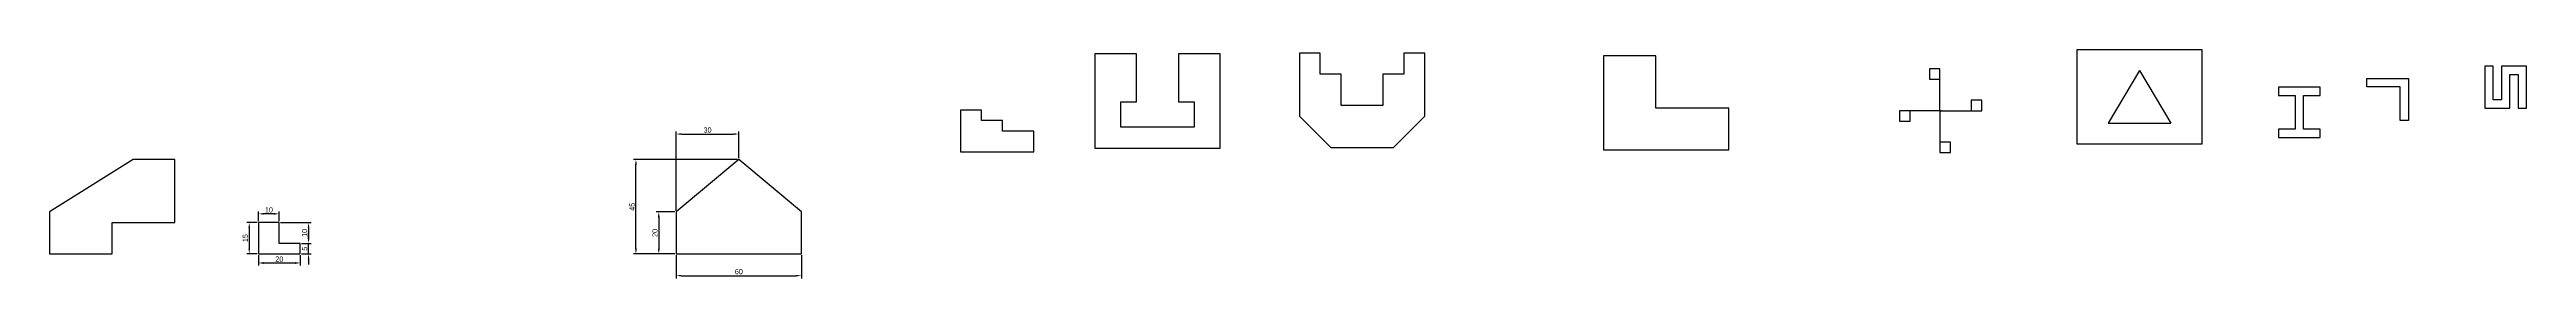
# Model space of a CAD drawing. Header units: millimetres. Extents: x 0 to 1186, y -12 to 97.
import ezdxf

# ---------------------------------------------------------------- set-up
doc = ezdxf.new("R2010")
doc.units = ezdxf.units.MM
doc.dimstyles.new('ISO-25', dxfattribs={"dimtxt": 2.5, "dimasz": 2.5, "dimexe": 1.25, "dimexo": 0.625, "dimtad": 1, "dimtxsty": 'Standard', "dimcen": 2.5, "dimadec": 0, "dimazin": 0, "dimtfac": 1, "dimtmove": 0, "dimatfit": 3, "dimfxl": 1, "dimarcsym": 0})

# ---------------------------------------------------------------- blocks, each defined once
blk = doc.blocks.new('*D2')
at = {"color": 0, "lineweight": -2, "transparency": 16777216}
for p, q in [((100, -0.6), (100, -5.6)), ((102.5, -4.3), (117.5, -4.3)), ((120, -0.6), (120, -5.6))]:
    blk.add_line(p, q, dxfattribs=at)
at = {"color": 0, "transparency": 16777216}
for points in [[(102.5, -3.9), (102.5, -4.8), (100, -4.3)], [(117.5, -3.9), (117.5, -4.8), (120, -4.3)]]:
    blk.add_solid(points, dxfattribs=at)
at = {"layer": 'Defpoints', "color": 0, "transparency": 16777216}
for p in [(100, 0), (120, 0), (120, -4.3)]:
    blk.add_point(p, dxfattribs=at)
at = {"color": 0, "transparency": 16777216, "insert": (110, -2.5), "char_height": 2.5, "attachment_point": 5}
blk.add_mtext('20', dxfattribs=at)
blk = doc.blocks.new('*D3')
at = {"color": 0, "lineweight": -2, "transparency": 16777216}
for p, q in [((99.4, 15), (94.4, 15)), ((95.6, 12.5), (95.6, 2.5)), ((99.4, 0), (94.4, 0))]:
    blk.add_line(p, q, dxfattribs=at)
at = {"color": 0, "transparency": 16777216}
for points in [[(95.2, 12.5), (96, 12.5), (95.6, 15)], [(95.2, 2.5), (96, 2.5), (95.6, 0)]]:
    blk.add_solid(points, dxfattribs=at)
at = {"layer": 'Defpoints', "color": 0, "transparency": 16777216}
for p in [(100, 15), (100, 0), (95.6, 0)]:
    blk.add_point(p, dxfattribs=at)
at = {"color": 0, "transparency": 16777216, "insert": (93.7, 7.5), "char_height": 2.5, "attachment_point": 5, "rotation": 90}
blk.add_mtext('15', dxfattribs=at)
blk = doc.blocks.new('*D4')
at = {"color": 0, "lineweight": -2, "transparency": 16777216}
for p, q in [((120.6, 5), (125.3, 5)), ((120.6, 0), (125.3, 0)), ((124, 7.5), (124, 10)), ((124, 0), (124, 5)), ((124, -2.5), (124, -5))]:
    blk.add_line(p, q, dxfattribs=at)
at = {"color": 0, "transparency": 16777216}
for points in [[(123.6, 7.5), (124.4, 7.5), (124, 5)], [(123.6, -2.5), (124.4, -2.5), (124, 0)]]:
    blk.add_solid(points, dxfattribs=at)
at = {"layer": 'Defpoints', "color": 0, "transparency": 16777216}
for p in [(120, 5), (120, 0), (124, 5)]:
    blk.add_point(p, dxfattribs=at)
at = {"color": 0, "transparency": 16777216, "insert": (122.1, 2.5), "char_height": 2.5, "attachment_point": 5, "rotation": 90}
blk.add_mtext('5', dxfattribs=at)
blk = doc.blocks.new('*D5')
at = {"color": 0, "lineweight": -2, "transparency": 16777216}
for p, q in [((100, 15.6), (100, 20.3)), ((107.5, 19.1), (102.5, 19.1)), ((110, 15.6), (110, 20.3))]:
    blk.add_line(p, q, dxfattribs=at)
at = {"color": 0, "transparency": 16777216}
for points in [[(102.5, 19.5), (102.5, 18.7), (100, 19.1)], [(107.5, 19.5), (107.5, 18.7), (110, 19.1)]]:
    blk.add_solid(points, dxfattribs=at)
at = {"layer": 'Defpoints', "color": 0, "transparency": 16777216}
for p in [(100, 19.1), (100, 15), (110, 15)]:
    blk.add_point(p, dxfattribs=at)
at = {"color": 0, "transparency": 16777216, "insert": (105, 21), "char_height": 2.5, "attachment_point": 5}
blk.add_mtext('10', dxfattribs=at)
blk = doc.blocks.new('*D6')
at = {"color": 0, "lineweight": -2, "transparency": 16777216}
for p, q in [((110.6, 15), (125.3, 15)), ((124, 12.5), (124, 7.5)), ((120.6, 5), (125.3, 5))]:
    blk.add_line(p, q, dxfattribs=at)
at = {"color": 0, "transparency": 16777216}
for points in [[(123.6, 12.5), (124.4, 12.5), (124, 15)], [(123.6, 7.5), (124.4, 7.5), (124, 5)]]:
    blk.add_solid(points, dxfattribs=at)
at = {"layer": 'Defpoints', "color": 0, "transparency": 16777216}
for p in [(110, 15), (120, 5), (124, 5)]:
    blk.add_point(p, dxfattribs=at)
at = {"color": 0, "transparency": 16777216, "insert": (122.1, 10), "char_height": 2.5, "attachment_point": 5, "rotation": 90}
blk.add_mtext('10', dxfattribs=at)
blk = doc.blocks.new('*D7')
at = {"color": 0, "lineweight": -2, "transparency": 16777216}
for p, q in [((300, -0.6), (300, -11.7)), ((302.5, -10.4), (357.5, -10.4)), ((360, -0.6), (360, -11.7))]:
    blk.add_line(p, q, dxfattribs=at)
at = {"color": 0, "transparency": 16777216}
for points in [[(302.5, -10), (302.5, -10.8), (300, -10.4)], [(357.5, -10), (357.5, -10.8), (360, -10.4)]]:
    blk.add_solid(points, dxfattribs=at)
at = {"layer": 'Defpoints', "color": 0, "transparency": 16777216}
for p in [(300, 0), (360, 0), (360, -10.4)]:
    blk.add_point(p, dxfattribs=at)
at = {"color": 0, "transparency": 16777216, "insert": (330, -8.5), "char_height": 2.5, "attachment_point": 5}
blk.add_mtext('60', dxfattribs=at)
blk = doc.blocks.new('*D8')
at = {"color": 0, "lineweight": -2, "transparency": 16777216}
for p, q in [((299.4, 20), (290.4, 20)), ((291.7, 17.5), (291.7, 2.5)), ((299.4, 0), (290.4, 0))]:
    blk.add_line(p, q, dxfattribs=at)
at = {"color": 0, "transparency": 16777216}
for points in [[(291.2, 17.5), (292.1, 17.5), (291.7, 20)], [(291.2, 2.5), (292.1, 2.5), (291.7, 0)]]:
    blk.add_solid(points, dxfattribs=at)
at = {"layer": 'Defpoints', "color": 0, "transparency": 16777216}
for p in [(300, 20), (300, 0), (291.7, 0)]:
    blk.add_point(p, dxfattribs=at)
at = {"color": 0, "transparency": 16777216, "insert": (289.8, 10), "char_height": 2.5, "attachment_point": 5, "rotation": 90}
blk.add_mtext('20', dxfattribs=at)
blk = doc.blocks.new('*D9')
at = {"color": 0, "lineweight": -2, "transparency": 16777216}
for p, q in [((329.4, 45), (279.5, 45)), ((280.7, 2.5), (280.7, 42.5)), ((299.4, 0), (279.5, 0))]:
    blk.add_line(p, q, dxfattribs=at)
at = {"color": 0, "transparency": 16777216}
for points in [[(280.3, 42.5), (281.2, 42.5), (280.7, 45)], [(280.3, 2.5), (281.2, 2.5), (280.7, 0)]]:
    blk.add_solid(points, dxfattribs=at)
at = {"layer": 'Defpoints', "color": 0, "transparency": 16777216}
for p in [(280.7, 45), (330, 45), (300, 0)]:
    blk.add_point(p, dxfattribs=at)
at = {"color": 0, "transparency": 16777216, "insert": (278.9, 22.5), "char_height": 2.5, "attachment_point": 5, "rotation": 90}
blk.add_mtext('45', dxfattribs=at)
blk = doc.blocks.new('*D10')
at = {"color": 0, "lineweight": -2, "transparency": 16777216}
for p, q in [((300, 20.6), (300, 58.4)), ((302.5, 57.2), (327.5, 57.2)), ((330, 45.6), (330, 58.4))]:
    blk.add_line(p, q, dxfattribs=at)
at = {"color": 0, "transparency": 16777216}
for points in [[(302.5, 57.6), (302.5, 56.8), (300, 57.2)], [(327.5, 57.6), (327.5, 56.8), (330, 57.2)]]:
    blk.add_solid(points, dxfattribs=at)
at = {"layer": 'Defpoints', "color": 0, "transparency": 16777216}
for p in [(330, 57.2), (330, 45), (300, 20)]:
    blk.add_point(p, dxfattribs=at)
at = {"color": 0, "transparency": 16777216, "insert": (315, 59.1), "char_height": 2.5, "attachment_point": 5}
blk.add_mtext('30', dxfattribs=at)

msp = doc.modelspace()

# ---------------------------------------------------------------- linework, layer by layer
for p, q in [((520.408, 95.512), (500.408, 95.512)), ((500.408, 95.512), (500.408, 50.512)), ((520.408, 72.512), (520.408, 95.512)), ((560.408, 95.512), (540.408, 95.512)), ((540.408, 95.512), (540.408, 72.512)), ((560.408, 50.512), (560.408, 95.512)), ((608.338, 95.768), (598.338, 95.768)), ((598.338, 95.768), (598.338, 65.768)), ((608.338, 85.768), (608.338, 95.768)), ((658.338, 95.768), (648.338, 95.768)), ((648.338, 95.768), (648.338, 85.768)), ((658.338, 65.768), (658.338, 95.768)), ((1030.568, 97.445), (970.568, 97.445)), ((970.568, 97.445), (970.568, 52.445)), ((1030.568, 52.445), (1030.568, 97.445)), ((618.338, 85.768), (608.338, 85.768)), ((618.338, 70.768), (618.338, 85.768)), ((648.338, 85.768), (638.338, 85.768)), ((638.338, 85.768), (638.338, 70.768)), ((768.95, 94.581), (743.95, 94.581)), ((743.95, 94.581), (743.95, 49.581)), ((768.95, 69.581), (768.95, 94.581)), ((905.005, 88.308), (900.005, 88.308)), ((900.005, 88.308), (900.005, 83.308)), ((900.005, 83.308), (905.005, 83.308)), ((905.005, 68.308), (905.005, 88.308)), ((1000.568, 87.445), (985.568, 62.445)), ((1000.568, 87.445), (1015.568, 62.445)), ((1109.322, 83.661), (1129.322, 83.661)), ((1109.322, 79.661), (1109.322, 83.661)), ((1129.322, 83.661), (1129.322, 63.661)), ((1165.783, 89.594), (1165.783, 69.594)), ((1169.783, 89.594), (1165.783, 89.594)), ((1169.783, 73.594), (1169.783, 89.594)), ((1185.783, 89.594), (1173.783, 89.594)), ((1173.783, 89.594), (1173.783, 73.594)), ((1177.783, 69.594), (1177.783, 85.594)), ((1177.783, 85.594), (1181.783, 85.594)), ((1181.783, 85.594), (1181.783, 69.594)), ((1185.783, 69.594), (1185.783, 89.594)), ((512.908, 60.512), (512.908, 72.512)), ((512.908, 72.512), (520.408, 72.512)), ((540.408, 72.512), (547.908, 72.512)), ((547.908, 72.512), (547.908, 60.512)), ((925.005, 73.308), (920.005, 73.308)), ((920.005, 73.308), (920.005, 68.308)), ((925.005, 68.308), (925.005, 73.308)), ((1087.049, 79.556), (1067.049, 79.556)), ((1067.049, 79.556), (1067.049, 75.556)), ((1067.049, 75.556), (1075.049, 75.556)), ((1075.049, 75.556), (1075.049, 59.556)), ((1079.049, 59.556), (1079.049, 75.556)), ((1079.049, 75.556), (1087.049, 75.556)), ((1087.049, 75.556), (1087.049, 79.556)), ((1125.322, 79.661), (1109.322, 79.661)), ((1125.322, 63.661), (1125.322, 79.661)), ((1173.783, 73.594), (1169.783, 73.594)), ((446.135, 68.642), (436.135, 68.642)), ((436.135, 68.642), (436.135, 48.642)), ((446.135, 63.642), (446.135, 68.642)), ((456.135, 63.642), (446.135, 63.642)), ((456.135, 58.642), (456.135, 63.642)), ((547.908, 60.512), (512.908, 60.512)), ((598.338, 65.768), (613.338, 50.768)), ((638.338, 70.768), (618.338, 70.768)), ((643.338, 50.768), (658.338, 65.768)), ((803.95, 69.581), (768.95, 69.581)), ((803.95, 49.581), (803.95, 69.581)), ((905.682, 68.308), (885.682, 68.308)), ((885.682, 68.308), (885.682, 63.308)), ((885.682, 63.308), (890.682, 63.308)), ((890.682, 63.308), (890.682, 68.308)), ((905.005, 68.308), (925.005, 68.308)), ((905.005, 68.308), (905.005, 48.308)), ((985.568, 62.445), (1015.568, 62.445)), ((1075.049, 59.556), (1067.049, 59.556)), ((1067.049, 59.556), (1067.049, 55.556)), ((1087.049, 59.556), (1079.049, 59.556)), ((1087.049, 55.556), (1087.049, 59.556)), ((1129.322, 63.661), (1125.322, 63.661)), ((1165.783, 69.594), (1177.783, 69.594)), ((1181.783, 69.594), (1185.783, 69.594)), ((436.135, 48.642), (471.135, 48.642)), ((471.135, 58.642), (456.135, 58.642)), ((471.135, 48.642), (471.135, 58.642)), ((500.408, 50.512), (560.408, 50.512)), ((613.338, 50.768), (643.338, 50.768)), ((743.95, 49.581), (803.95, 49.581)), ((910.005, 53.308), (905.005, 53.308)), ((905.005, 48.308), (910.005, 48.308)), ((910.005, 48.308), (910.005, 53.308)), ((970.568, 52.445), (1030.568, 52.445)), ((1067.049, 55.556), (1087.049, 55.556)), ((40, 45), (0, 20)), ((60, 45), (40, 45)), ((60, 15), (60, 45)), ((330, 45), (300, 20)), ((360, 20), (330, 45)), ((0, 20), (0, 0)), ((30, 0), (30, 15)), ((30, 15), (60, 15)), ((110, 15), (100, 15)), ((100, 15), (100, 0)), ((110, 5), (110, 15)), ((300, 20), (300, 0)), ((360, 0), (360, 20)), ((0, 0), (30, 0)), ((100, 0), (120, 0)), ((120, 5), (110, 5)), ((120, 0), (120, 5)), ((300, 0), (360, 0))]:
    msp.add_line(p, q)

# ---------------------------------------------------------------- dimensions: what is measured, and where the dimension line sits
for base, p1, p2, picture, middle in [((330, 57.193), (300, 20), (330, 45), '*D10', (315, 59.068)), ((100, 19.091), (110, 15), (100, 15), '*D5', (105, 20.966)), ((120, -4.343), (100, 0), (120, 0), '*D2', (110, -2.468)), ((360, -10.405), (300, 0), (360, 0), '*D7', (330, -8.53))]:
    dim = msp.add_linear_dim(base=base, p1=p1, p2=p2, dimstyle='ISO-25')
    dim.commit()
    dim.dimension.update_dxf_attribs({"geometry": picture, "text_midpoint": middle})
for base, p1, p2, angle, picture, middle in [((280.734, 45), (300, 0), (330, 45), 90, '*D9', (278.859, 22.5)), ((95.607, 0), (100, 15), (100, 0), 90, '*D3', (93.732, 7.5)), ((124.013, 5), (110, 15), (120, 5), 270, '*D6', (122.138, 10)), ((291.661, 0), (300, 20), (300, 0), 90, '*D8', (289.786, 10)), ((124.013, 5), (120, 0), (120, 5), 90, '*D4', (122.138, 2.5))]:
    dim = msp.add_linear_dim(base=base, p1=p1, p2=p2, angle=angle, dimstyle='ISO-25')
    dim.commit()
    dim.dimension.update_dxf_attribs({"geometry": picture, "text_midpoint": middle})

doc.saveas('drawing.dxf')
